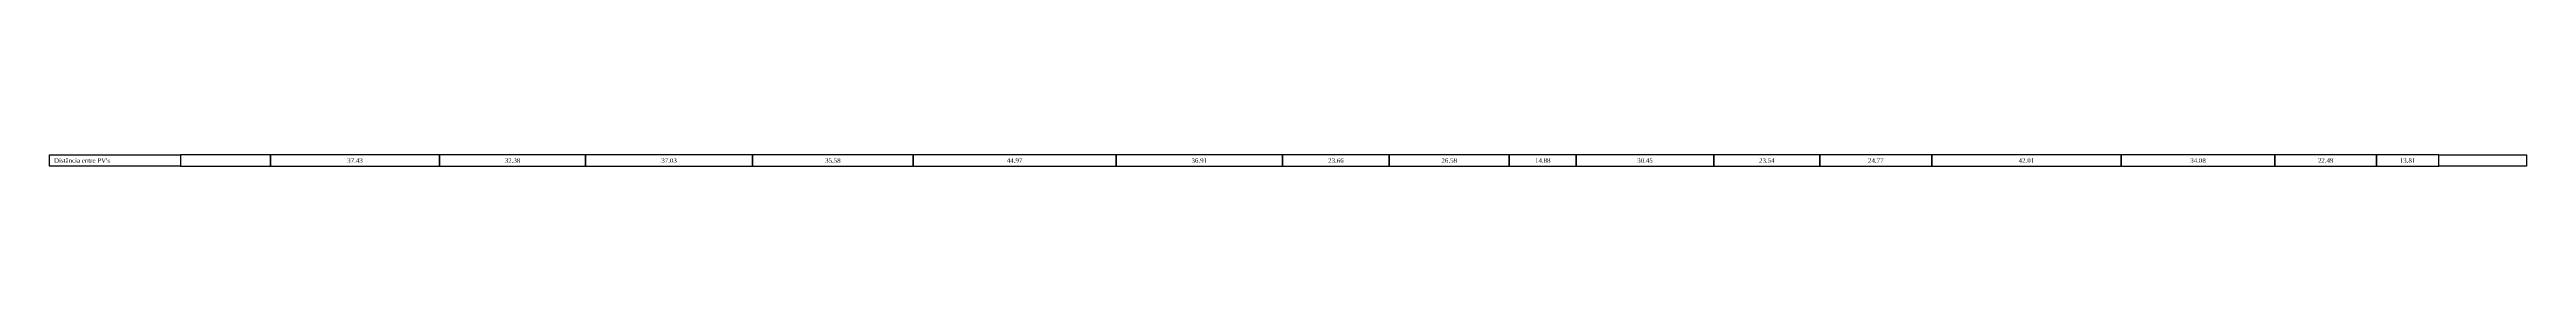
# Model space of a CAD drawing. Extents: x -44 to 14114764, y -20 to 289527804.
# Drawn here: x 361583 to 362132, y 7353875 to 7353877 of the extents above; entities that cross this region are included whole.
import ezdxf
from ezdxf.enums import TextEntityAlignment as Align

# ---------------------------------------------------------------- set-up
doc = ezdxf.new("R2010")
doc.units = 0
doc.layers.add('PS_PERFIL_COTA_LIN', color=7, linetype='Continuous')
doc.layers.add('PS_PERFIL_COTA_TXT', color=5, linetype='Continuous')
doc.styles.get("Standard").update_dxf_attribs({"font": 'times.ttf'})

msp = doc.modelspace()

# ---------------------------------------------------------------- linework, layer by layer
at = {"layer": 'PS_PERFIL_COTA_LIN', "linetype": 'Continuous'}
for points in [[(361612.308, 7353877.163), (361612.308, 7353874.663), (361583.308, 7353874.663), (361583.308, 7353877.163)], [(361612.308, 7353877.163), (361612.308, 7353874.663), (361632.308, 7353874.663), (361632.308, 7353877.163)], [(361632.308, 7353877.163), (361632.308, 7353874.663), (361669.74, 7353874.663), (361669.74, 7353877.163)], [(361669.74, 7353877.163), (361669.74, 7353874.663), (361702.116, 7353874.663), (361702.116, 7353877.163)], [(361702.116, 7353877.163), (361702.116, 7353874.663), (361739.144, 7353874.663), (361739.144, 7353877.163)], [(361739.144, 7353877.163), (361739.144, 7353874.663), (361774.72, 7353874.663), (361774.72, 7353877.163)], [(361774.72, 7353877.163), (361774.72, 7353874.663), (361819.686, 7353874.663), (361819.686, 7353877.163)], [(361819.686, 7353877.163), (361819.686, 7353874.663), (361856.597, 7353874.663), (361856.597, 7353877.163)], [(361856.597, 7353877.163), (361856.597, 7353874.663), (361880.257, 7353874.663), (361880.257, 7353877.163)], [(361880.257, 7353877.163), (361880.257, 7353874.663), (361906.835, 7353874.663), (361906.835, 7353877.163)], [(361906.835, 7353877.163), (361906.835, 7353874.663), (361921.712, 7353874.663), (361921.712, 7353877.163)], [(361921.712, 7353877.163), (361921.712, 7353874.663), (361952.163, 7353874.663), (361952.163, 7353877.163)], [(361952.163, 7353877.163), (361952.163, 7353874.663), (361975.707, 7353874.663), (361975.707, 7353877.163)], [(361975.707, 7353877.163), (361975.707, 7353874.663), (362000.475, 7353874.663), (362000.475, 7353877.163)], [(362000.475, 7353877.163), (362000.475, 7353874.663), (362042.48, 7353874.663), (362042.48, 7353877.163)], [(362042.48, 7353877.163), (362042.48, 7353874.663), (362076.558, 7353874.663), (362076.558, 7353877.163)], [(362076.558, 7353877.163), (362076.558, 7353874.663), (362099.05, 7353874.663), (362099.05, 7353877.163)], [(362099.05, 7353877.163), (362099.05, 7353874.663), (362112.856, 7353874.663), (362112.856, 7353877.163)], [(362132.308, 7353877.163), (362132.308, 7353874.663), (362112.856, 7353874.663), (362112.856, 7353877.163)]]:
    msp.add_lwpolyline(points, close=True, dxfattribs=at)

# ---------------------------------------------------------------- texts
at = {"layer": 'PS_PERFIL_COTA_TXT'}
msp.add_text("Distância entre PV's", height=1, dxfattribs=at).set_placement((361584.308, 7353875.913), align=Align.MIDDLE_LEFT)
for s, p in [('37.43', (361651.024, 7353875.913)), ('32.38', (361685.928, 7353875.913)), ('37.03', (361720.63, 7353875.913)), ('35.58', (361756.932, 7353875.913)), ('44.97', (361797.203, 7353875.913)), ('36.91', (361838.141, 7353875.913)), ('23.66', (361868.427, 7353875.913)), ('26.58', (361893.546, 7353875.913)), ('14.88', (361914.274, 7353875.913)), ('30.45', (361936.938, 7353875.913)), ('23.54', (361963.935, 7353875.913)), ('24.77', (361988.091, 7353875.913)), ('42.01', (362021.477, 7353875.913)), ('34.08', (362059.519, 7353875.913)), ('22.49', (362087.804, 7353875.913)), ('13.81', (362105.953, 7353875.913))]:
    msp.add_text(s, height=1, dxfattribs=at).set_placement(p, align=Align.MIDDLE_CENTER)

doc.saveas('drawing.dxf')
